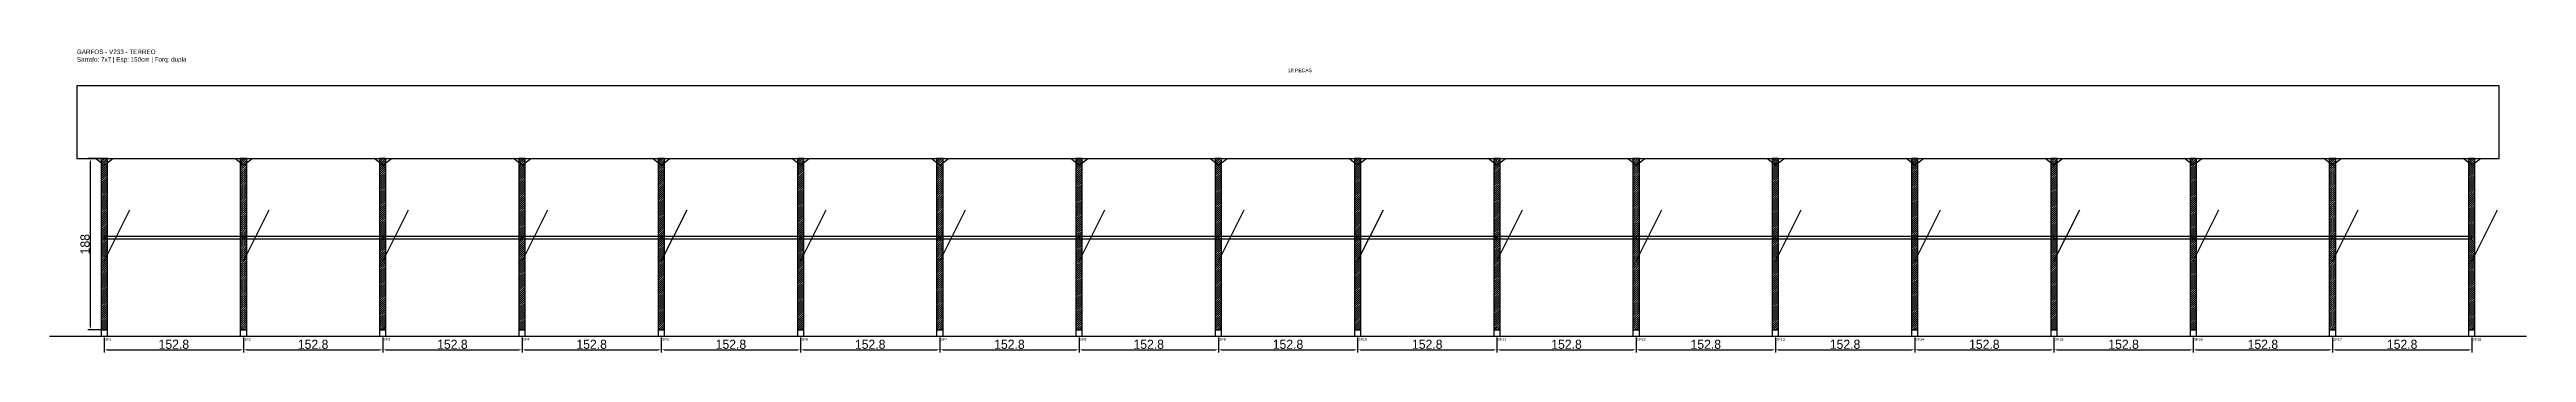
# Model space of a CAD drawing. Header units: metres. Extents: x -30 to 2687, y -25 to 308.
import ezdxf

# ---------------------------------------------------------------- set-up
doc = ezdxf.new("R2010")
doc.units = ezdxf.units.M
for name, color, linetype in [('BARRA_ANCORAGEM', 1, 'Continuous'), ('COTA', 241, 'Continuous'), ('GARFOS OK', 3, 'Continuous'), ('NOME DA VIGA', 6, 'Continuous'), ('SARR_7x7', 40, 'Continuous'), ('TIRAS REESCORAMENTO', 252, 'Continuous'), ('VIGAS', 3, 'Continuous')]:
    doc.layers.add(name, color=color, linetype=linetype)
doc.dimstyles.new('EZ DXF', dxfattribs={"dimtxt": 10, "dimasz": 3.5, "dimexe": 3, "dimexo": 1.5, "dimgap": 1, "dimtad": 1, "dimdec": 1, "dimdsep": 46, "dimcen": 2.5, "dimazin": 3, "dimtfac": 1, "dimtmove": 0, "dimatfit": 3})

msp = doc.modelspace()

# ---------------------------------------------------------------- hatches: boundary and pattern name
at = {"layer": 'COTA'}
h = msp.add_hatch(dxfattribs=at)
h.set_pattern_fill('ANSI31', scale=0.5)
h.paths.add_polyline_path([(26.5, 0), (33.5, 0), (33.5, 188), (26.5, 188)])
h = msp.add_hatch(dxfattribs=at)
h.set_pattern_fill('ANSI31', scale=0.5)
h.paths.add_polyline_path([(179.29, 0), (186.29, 0), (186.29, 188), (179.29, 188)])
h = msp.add_hatch(dxfattribs=at)
h.set_pattern_fill('ANSI31', scale=0.5)
h.paths.add_polyline_path([(332.08, 0), (339.08, 0), (339.08, 188), (332.08, 188)])
h = msp.add_hatch(dxfattribs=at)
h.set_pattern_fill('ANSI31', scale=0.5)
h.paths.add_polyline_path([(484.88, 0), (491.88, 0), (491.88, 188), (484.88, 188)])
h = msp.add_hatch(dxfattribs=at)
h.set_pattern_fill('ANSI31', scale=0.5)
h.paths.add_polyline_path([(637.67, 0), (644.67, 0), (644.67, 188), (637.67, 188)])
h = msp.add_hatch(dxfattribs=at)
h.set_pattern_fill('ANSI31', scale=0.5)
h.paths.add_polyline_path([(790.46, 0), (797.46, 0), (797.46, 188), (790.46, 188)])
h = msp.add_hatch(dxfattribs=at)
h.set_pattern_fill('ANSI31', scale=0.5)
h.paths.add_polyline_path([(943.25, 0), (950.25, 0), (950.25, 188), (943.25, 188)])
h = msp.add_hatch(dxfattribs=at)
h.set_pattern_fill('ANSI31', scale=0.5)
h.paths.add_polyline_path([(1096.05, 0), (1103.05, 0), (1103.05, 188), (1096.05, 188)])
h = msp.add_hatch(dxfattribs=at)
h.set_pattern_fill('ANSI31', scale=0.5)
h.paths.add_polyline_path([(1248.84, 0), (1255.84, 0), (1255.84, 188), (1248.84, 188)])
h = msp.add_hatch(dxfattribs=at)
h.set_pattern_fill('ANSI31', scale=0.5)
h.paths.add_polyline_path([(1401.63, 0), (1408.63, 0), (1408.63, 188), (1401.63, 188)])
h = msp.add_hatch(dxfattribs=at)
h.set_pattern_fill('ANSI31', scale=0.5)
h.paths.add_polyline_path([(1554.42, 0), (1561.42, 0), (1561.42, 188), (1554.42, 188)])
h = msp.add_hatch(dxfattribs=at)
h.set_pattern_fill('ANSI31', scale=0.5)
h.paths.add_polyline_path([(1707.22, 0), (1714.22, 0), (1714.22, 188), (1707.22, 188)])
h = msp.add_hatch(dxfattribs=at)
h.set_pattern_fill('ANSI31', scale=0.5)
h.paths.add_polyline_path([(1860.01, 0), (1867.01, 0), (1867.01, 188), (1860.01, 188)])
h = msp.add_hatch(dxfattribs=at)
h.set_pattern_fill('ANSI31', scale=0.5)
h.paths.add_polyline_path([(2012.8, 0), (2019.8, 0), (2019.8, 188), (2012.8, 188)])
h = msp.add_hatch(dxfattribs=at)
h.set_pattern_fill('ANSI31', scale=0.5)
h.paths.add_polyline_path([(2165.59, 0), (2172.59, 0), (2172.59, 188), (2165.59, 188)])
h = msp.add_hatch(dxfattribs=at)
h.set_pattern_fill('ANSI31', scale=0.5)
h.paths.add_polyline_path([(2318.39, 0), (2325.39, 0), (2325.39, 188), (2318.39, 188)])
h = msp.add_hatch(dxfattribs=at)
h.set_pattern_fill('ANSI31', scale=0.5)
h.paths.add_polyline_path([(2471.18, 0), (2478.18, 0), (2478.18, 188), (2471.18, 188)])
h = msp.add_hatch(dxfattribs=at)
h.set_pattern_fill('ANSI31', scale=0.5)
h.paths.add_polyline_path([(2623.97, 0), (2630.97, 0), (2630.97, 188), (2623.97, 188)])

# ---------------------------------------------------------------- linework, layer by layer
at = {"layer": 'BARRA_ANCORAGEM'}
for p, q in [((30, 75.2), (58.2, 131.6)), ((182.79, 75.2), (210.99, 131.6)), ((335.58, 75.2), (363.78, 131.6)), ((488.38, 75.2), (516.58, 131.6)), ((641.17, 75.2), (669.37, 131.6)), ((793.96, 75.2), (822.16, 131.6)), ((946.75, 75.2), (974.95, 131.6)), ((1099.55, 75.2), (1127.75, 131.6)), ((1252.34, 75.2), (1280.54, 131.6)), ((1405.13, 75.2), (1433.33, 131.6)), ((1557.92, 75.2), (1586.12, 131.6)), ((1710.72, 75.2), (1738.92, 131.6)), ((1863.51, 75.2), (1891.71, 131.6)), ((2016.3, 75.2), (2044.5, 131.6)), ((2169.09, 75.2), (2197.29, 131.6)), ((2321.89, 75.2), (2350.09, 131.6)), ((2474.68, 75.2), (2502.88, 131.6)), ((2627.47, 75.2), (2655.67, 131.6))]:
    msp.add_line(p, q, dxfattribs=at)
at = {"layer": 'GARFOS OK'}
for p, q in [((30, 181), (20.5, 188)), ((20.5, 188), (39.5, 188)), ((30, 181), (39.5, 188)), ((182.79, 181), (173.29, 188)), ((173.29, 188), (192.29, 188)), ((182.79, 181), (192.29, 188)), ((335.58, 181), (326.08, 188)), ((326.08, 188), (345.08, 188)), ((335.58, 181), (345.08, 188)), ((488.38, 181), (478.88, 188)), ((478.88, 188), (497.88, 188)), ((488.38, 181), (497.88, 188)), ((641.17, 181), (631.67, 188)), ((631.67, 188), (650.67, 188)), ((641.17, 181), (650.67, 188)), ((793.96, 181), (784.46, 188)), ((784.46, 188), (803.46, 188)), ((793.96, 181), (803.46, 188)), ((946.75, 181), (937.25, 188)), ((937.25, 188), (956.25, 188)), ((946.75, 181), (956.25, 188)), ((1099.55, 181), (1090.05, 188)), ((1090.05, 188), (1109.05, 188)), ((1099.55, 181), (1109.05, 188)), ((1252.34, 181), (1242.84, 188)), ((1242.84, 188), (1261.84, 188)), ((1252.34, 181), (1261.84, 188)), ((1405.13, 181), (1395.63, 188)), ((1395.63, 188), (1414.63, 188)), ((1405.13, 181), (1414.63, 188)), ((1557.92, 181), (1548.42, 188)), ((1548.42, 188), (1567.42, 188)), ((1557.92, 181), (1567.42, 188)), ((1710.72, 181), (1701.22, 188)), ((1701.22, 188), (1720.22, 188)), ((1710.72, 181), (1720.22, 188)), ((1863.51, 181), (1854.01, 188)), ((1854.01, 188), (1873.01, 188)), ((1863.51, 181), (1873.01, 188)), ((2016.3, 181), (2006.8, 188)), ((2006.8, 188), (2025.8, 188)), ((2016.3, 181), (2025.8, 188)), ((2169.09, 181), (2159.59, 188)), ((2159.59, 188), (2178.59, 188)), ((2169.09, 181), (2178.59, 188)), ((2321.89, 181), (2312.39, 188)), ((2312.39, 188), (2331.39, 188)), ((2321.89, 181), (2331.39, 188)), ((2474.68, 181), (2465.18, 188)), ((2465.18, 188), (2484.18, 188)), ((2474.68, 181), (2484.18, 188)), ((2627.47, 181), (2617.97, 188)), ((2617.97, 188), (2636.97, 188)), ((2627.47, 181), (2636.97, 188))]:
    msp.add_line(p, q, dxfattribs=at)
at = {"layer": 'GARFOS OK', "linetype": 'CONTINUOUS'}
msp.add_line((-30, -7), (2687.47, -7), dxfattribs=at)
at = {"layer": 'GARFOS OK'}
for points in [[(26.5, 0), (33.5, 0), (33.5, 188), (26.5, 188), (26.5, 0)], [(179.29, 0), (186.29, 0), (186.29, 188), (179.29, 188), (179.29, 0)], [(332.08, 0), (339.08, 0), (339.08, 188), (332.08, 188), (332.08, 0)], [(484.88, 0), (491.88, 0), (491.88, 188), (484.88, 188), (484.88, 0)], [(637.67, 0), (644.67, 0), (644.67, 188), (637.67, 188), (637.67, 0)], [(790.46, 0), (797.46, 0), (797.46, 188), (790.46, 188), (790.46, 0)], [(943.25, 0), (950.25, 0), (950.25, 188), (943.25, 188), (943.25, 0)], [(1096.05, 0), (1103.05, 0), (1103.05, 188), (1096.05, 188), (1096.05, 0)], [(1248.84, 0), (1255.84, 0), (1255.84, 188), (1248.84, 188), (1248.84, 0)], [(1401.63, 0), (1408.63, 0), (1408.63, 188), (1401.63, 188), (1401.63, 0)], [(1554.42, 0), (1561.42, 0), (1561.42, 188), (1554.42, 188), (1554.42, 0)], [(1707.22, 0), (1714.22, 0), (1714.22, 188), (1707.22, 188), (1707.22, 0)], [(1860.01, 0), (1867.01, 0), (1867.01, 188), (1860.01, 188), (1860.01, 0)], [(2012.8, 0), (2019.8, 0), (2019.8, 188), (2012.8, 188), (2012.8, 0)], [(2165.59, 0), (2172.59, 0), (2172.59, 188), (2165.59, 188), (2165.59, 0)], [(2318.39, 0), (2325.39, 0), (2325.39, 188), (2318.39, 188), (2318.39, 0)], [(2471.18, 0), (2478.18, 0), (2478.18, 188), (2471.18, 188), (2471.18, 0)], [(2623.97, 0), (2630.97, 0), (2630.97, 188), (2623.97, 188), (2623.97, 0)]]:
    msp.add_lwpolyline(points, dxfattribs=at)
at = {"layer": 'SARR_7x7'}
for points in [[(26.5, -7), (33.5, -7), (33.5, 0), (26.5, 0), (26.5, -7)], [(179.29, -7), (186.29, -7), (186.29, 0), (179.29, 0), (179.29, -7)], [(332.08, -7), (339.08, -7), (339.08, 0), (332.08, 0), (332.08, -7)], [(484.88, -7), (491.88, -7), (491.88, 0), (484.88, 0), (484.88, -7)], [(637.67, -7), (644.67, -7), (644.67, 0), (637.67, 0), (637.67, -7)], [(790.46, -7), (797.46, -7), (797.46, 0), (790.46, 0), (790.46, -7)], [(943.25, -7), (950.25, -7), (950.25, 0), (943.25, 0), (943.25, -7)], [(1096.05, -7), (1103.05, -7), (1103.05, 0), (1096.05, 0), (1096.05, -7)], [(1248.84, -7), (1255.84, -7), (1255.84, 0), (1248.84, 0), (1248.84, -7)], [(1401.63, -7), (1408.63, -7), (1408.63, 0), (1401.63, 0), (1401.63, -7)], [(1554.42, -7), (1561.42, -7), (1561.42, 0), (1554.42, 0), (1554.42, -7)], [(1707.22, -7), (1714.22, -7), (1714.22, 0), (1707.22, 0), (1707.22, -7)], [(1860.01, -7), (1867.01, -7), (1867.01, 0), (1860.01, 0), (1860.01, -7)], [(2012.8, -7), (2019.8, -7), (2019.8, 0), (2012.8, 0), (2012.8, -7)], [(2165.59, -7), (2172.59, -7), (2172.59, 0), (2165.59, 0), (2165.59, -7)], [(2318.39, -7), (2325.39, -7), (2325.39, 0), (2318.39, 0), (2318.39, -7)], [(2471.18, -7), (2478.18, -7), (2478.18, 0), (2471.18, 0), (2471.18, -7)], [(2623.97, -7), (2630.97, -7), (2630.97, 0), (2623.97, 0), (2623.97, -7)]]:
    msp.add_lwpolyline(points, dxfattribs=at)
at = {"layer": 'TIRAS REESCORAMENTO'}
for points in [[(30, 100), (182.79, 100), (182.79, 102.5), (30, 102.5), (30, 100)], [(182.79, 100), (335.58, 100), (335.58, 102.5), (182.79, 102.5), (182.79, 100)], [(335.58, 100), (488.38, 100), (488.38, 102.5), (335.58, 102.5), (335.58, 100)], [(488.38, 100), (641.17, 100), (641.17, 102.5), (488.38, 102.5), (488.38, 100)], [(641.17, 100), (793.96, 100), (793.96, 102.5), (641.17, 102.5), (641.17, 100)], [(793.96, 100), (946.75, 100), (946.75, 102.5), (793.96, 102.5), (793.96, 100)], [(946.75, 100), (1099.55, 100), (1099.55, 102.5), (946.75, 102.5), (946.75, 100)], [(1099.55, 100), (1252.34, 100), (1252.34, 102.5), (1099.55, 102.5), (1099.55, 100)], [(1252.34, 100), (1405.13, 100), (1405.13, 102.5), (1252.34, 102.5), (1252.34, 100)], [(1405.13, 100), (1557.92, 100), (1557.92, 102.5), (1405.13, 102.5), (1405.13, 100)], [(1557.92, 100), (1710.72, 100), (1710.72, 102.5), (1557.92, 102.5), (1557.92, 100)], [(1710.72, 100), (1863.51, 100), (1863.51, 102.5), (1710.72, 102.5), (1710.72, 100)], [(1863.51, 100), (2016.3, 100), (2016.3, 102.5), (1863.51, 102.5), (1863.51, 100)], [(2016.3, 100), (2169.09, 100), (2169.09, 102.5), (2016.3, 102.5), (2016.3, 100)], [(2169.09, 100), (2321.89, 100), (2321.89, 102.5), (2169.09, 102.5), (2169.09, 100)], [(2321.89, 100), (2474.68, 100), (2474.68, 102.5), (2321.89, 102.5), (2321.89, 100)], [(2474.68, 100), (2627.47, 100), (2627.47, 102.5), (2474.68, 102.5), (2474.68, 100)]]:
    msp.add_lwpolyline(points, dxfattribs=at)
at = {"layer": 'VIGAS'}
msp.add_lwpolyline([(0, 188), (2657.47, 188), (2657.47, 268), (0, 268), (0, 188)], dxfattribs=at)

# ---------------------------------------------------------------- texts
at = {"layer": 'NOME DA VIGA'}
for s, height, p in [('18 PECAS', 4, (1328.74, 283)), ('GF1', 3, (30, -12)), ('GF2', 3, (182.79, -12)), ('GF3', 3, (335.58, -12)), ('GF4', 3, (488.38, -12)), ('GF5', 3, (641.17, -12)), ('GF6', 3, (793.96, -12)), ('GF7', 3, (946.75, -12)), ('GF8', 3, (1099.55, -12)), ('GF9', 3, (1252.34, -12)), ('GF10', 3, (1405.13, -12)), ('GF11', 3, (1557.92, -12)), ('GF12', 3, (1710.72, -12)), ('GF13', 3, (1863.51, -12)), ('GF14', 3, (2016.3, -12)), ('GF15', 3, (2169.09, -12)), ('GF16', 3, (2321.89, -12)), ('GF17', 3, (2474.68, -12)), ('GF18', 3, (2627.47, -12))]:
    msp.add_text(s, height=height, dxfattribs=at).set_placement(p)
at = {"layer": 'NOME DA VIGA', "insert": (0, 293), "char_height": 5, "attachment_point": 7}
msp.add_mtext('GARFOS - V233 - TERREO\\PSarrafo: 7x7 | Esp: 150cm | Forq: dupla', dxfattribs=at)

# ---------------------------------------------------------------- dimensions: what is measured, and where the dimension line sits
at = {"layer": 'COTA'}
msp.add_linear_dim(base=(15, 0), p1=(30, 0), p2=(30, 188), angle=90, dimstyle='EZ DXF', dxfattribs=at).render()
for base, p1, p2 in [((30, -22), (30, -7), (182.79, -7)), ((182.79, -22), (182.79, -7), (335.58, -7)), ((335.58, -22), (335.58, -7), (488.38, -7)), ((488.38, -22), (488.38, -7), (641.17, -7)), ((641.17, -22), (641.17, -7), (793.96, -7)), ((793.96, -22), (793.96, -7), (946.75, -7)), ((946.75, -22), (946.75, -7), (1099.55, -7)), ((1099.55, -22), (1099.55, -7), (1252.34, -7)), ((1252.34, -22), (1252.34, -7), (1405.13, -7)), ((1405.13, -22), (1405.13, -7), (1557.92, -7)), ((1557.92, -22), (1557.92, -7), (1710.72, -7)), ((1710.72, -22), (1710.72, -7), (1863.51, -7)), ((1863.51, -22), (1863.51, -7), (2016.3, -7)), ((2016.3, -22), (2016.3, -7), (2169.09, -7)), ((2169.09, -22), (2169.09, -7), (2321.89, -7)), ((2321.89, -22), (2321.89, -7), (2474.68, -7)), ((2474.68, -22), (2474.68, -7), (2627.47, -7))]:
    msp.add_linear_dim(base=base, p1=p1, p2=p2, dimstyle='EZ DXF', dxfattribs=at).render()

doc.saveas('drawing.dxf')
